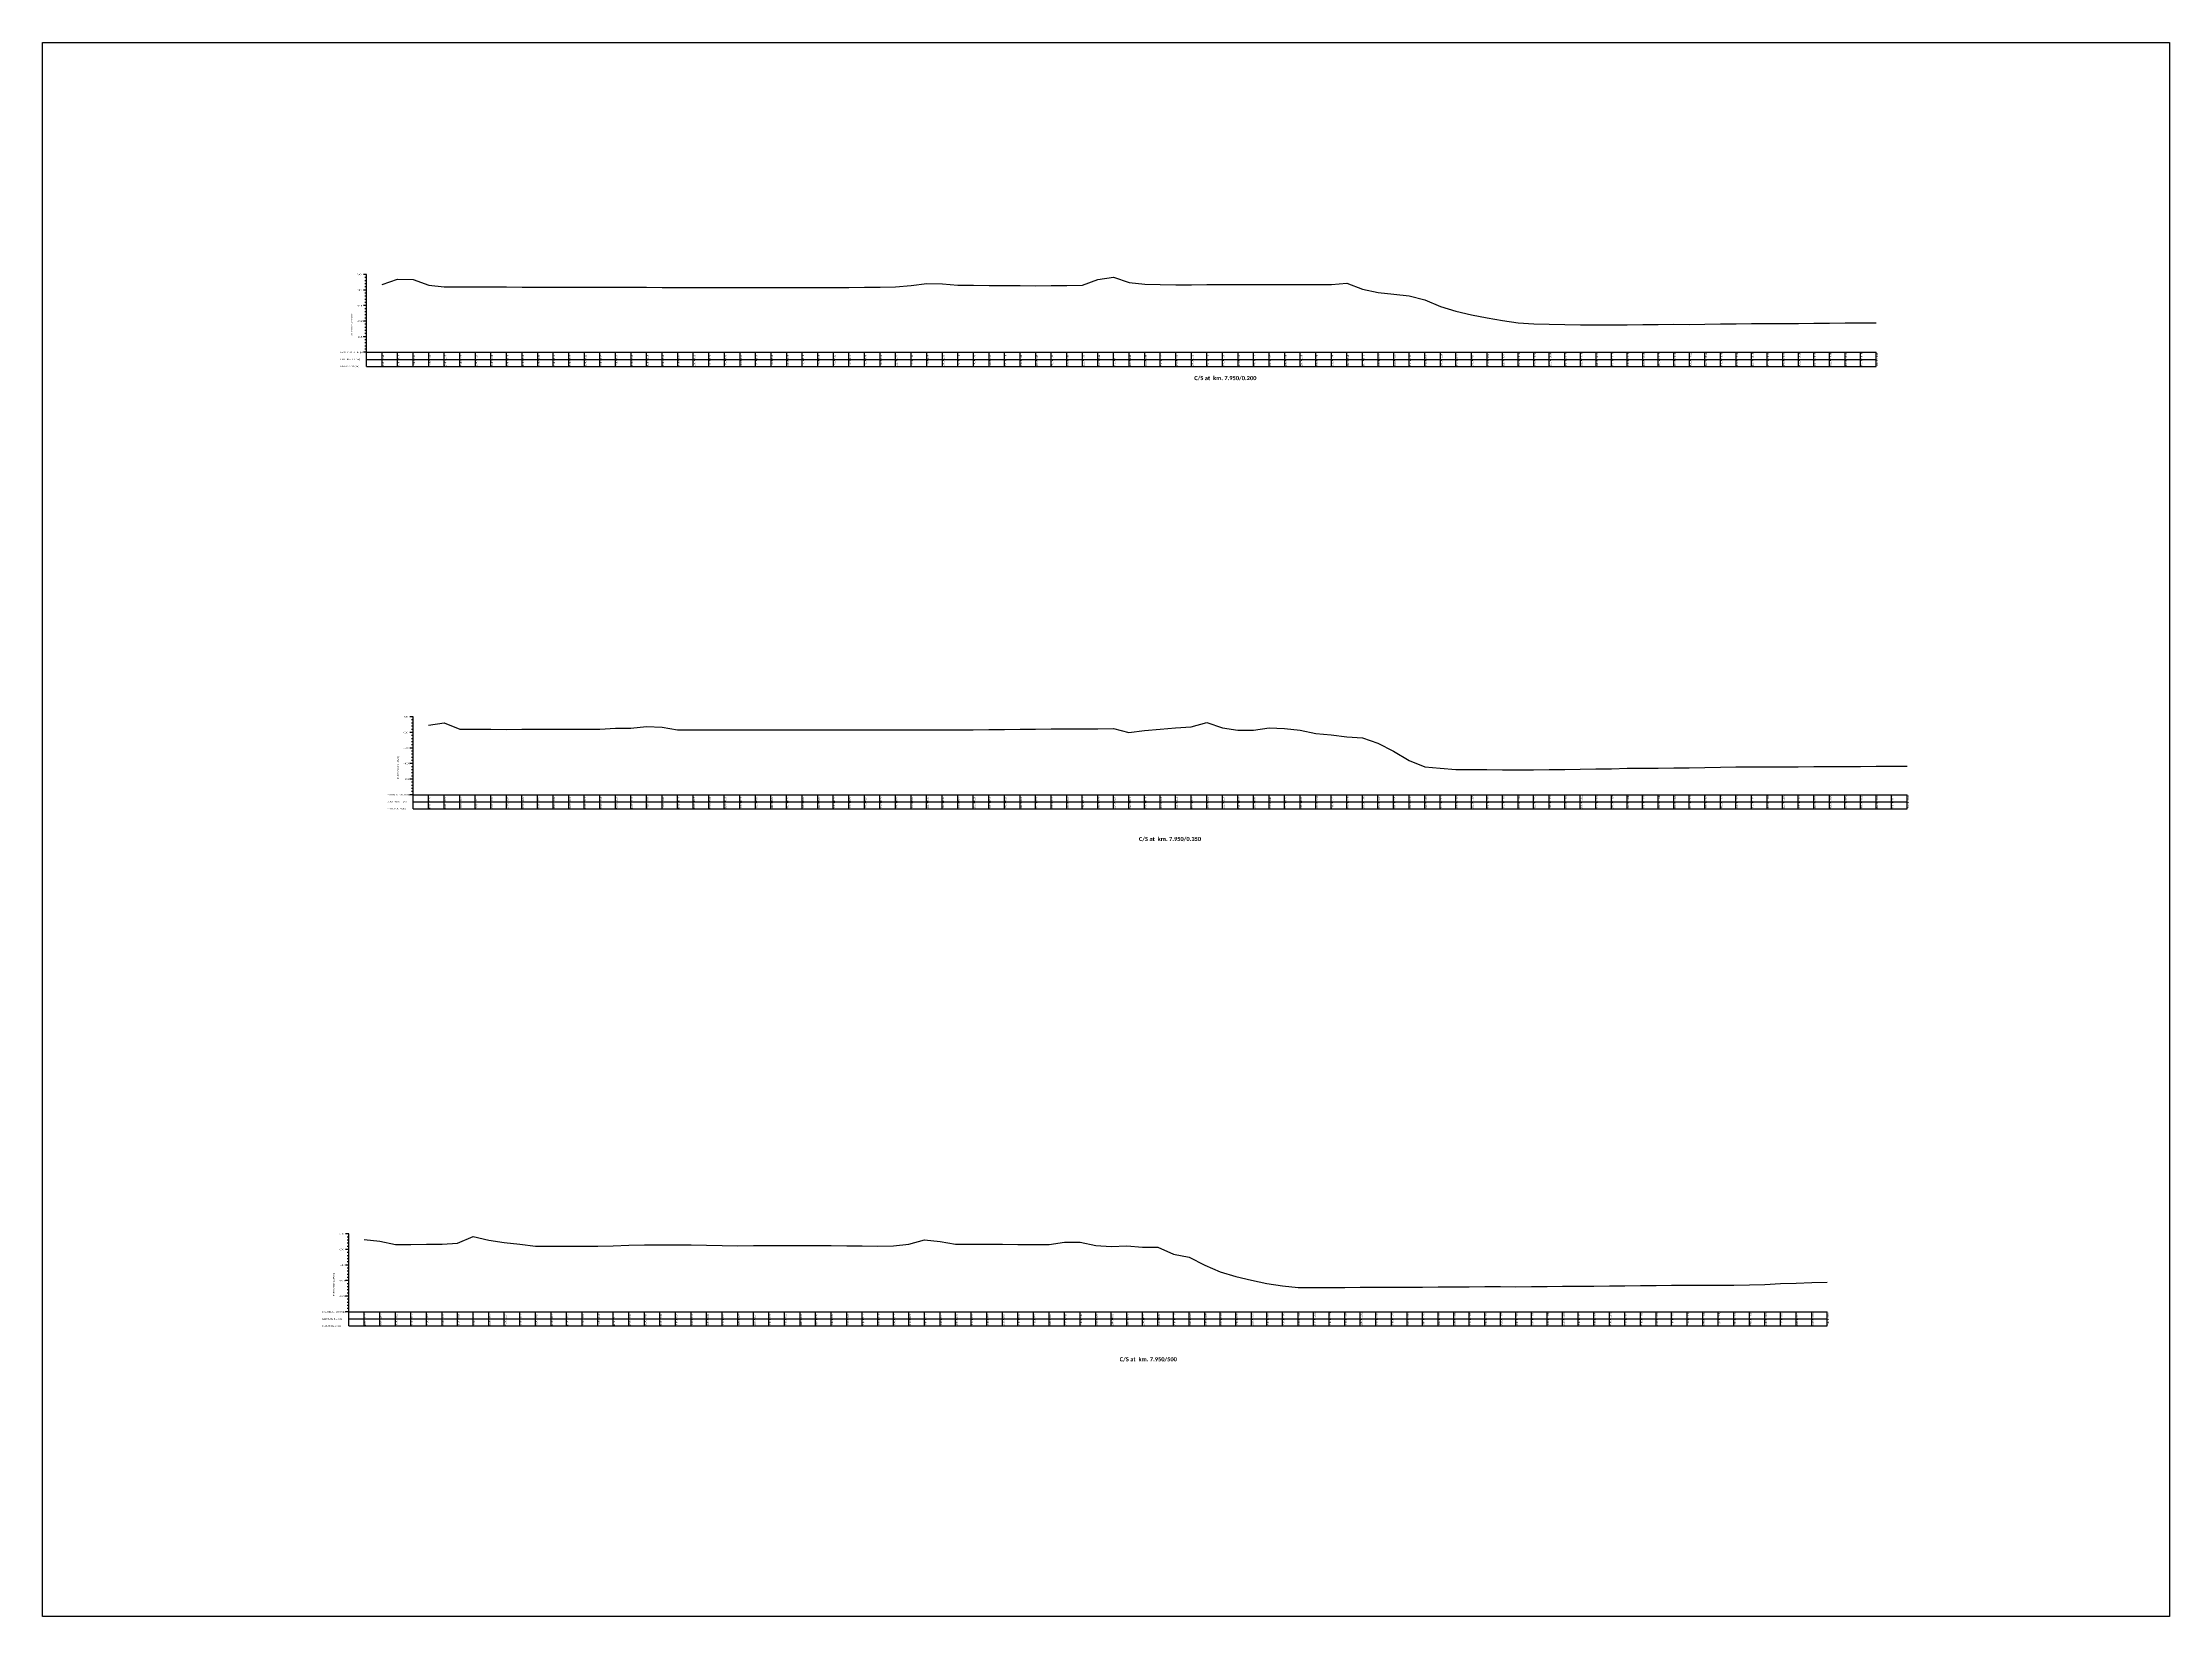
# Model space of a CAD drawing. Header units: metres. Extents: x -148477 to 168932, y -55673 to -2736.
# Drawn here: x 36608 to 37291, y -44198 to -43692 of the extents above; entities that cross this region are included whole.
import ezdxf

# ---------------------------------------------------------------- set-up
doc = ezdxf.new("R2010")
doc.units = ezdxf.units.M
doc.styles.add('liza', font='times.ttf', dxfattribs={"height": 2})
doc.styles.get("Standard").update_dxf_attribs({"font": 'times.ttf'})

msp = doc.modelspace()

# ---------------------------------------------------------------- linework, layer by layer
at = {"color": 6, "linetype": 'Continuous', "lineweight": -3, "ltscale": 0.5}
for p, q in [((36712.0696, -43766.9312), (36711.0696, -43766.9312)), ((36712.0696, -43767.9312), (36711.5696, -43767.9312)), ((36712.0696, -43768.9312), (36711.5696, -43768.9312)), ((36712.0696, -43769.9312), (36711.5696, -43769.9312)), ((36712.0696, -43770.9312), (36711.5696, -43770.9312)), ((36712.0696, -43796.4312), (36712.0696, -43766.9312)), ((36712.0696, -43771.9312), (36711.0696, -43771.9312)), ((36712.0696, -43776.9312), (36711.0696, -43776.9312)), ((36712.0696, -43772.9312), (36711.5696, -43772.9312)), ((36712.0696, -43773.9312), (36711.5696, -43773.9312)), ((36712.0696, -43774.9312), (36711.5696, -43774.9312)), ((36712.0696, -43775.9312), (36711.5696, -43775.9312)), ((36712.0696, -43777.9312), (36711.5696, -43777.9312)), ((36712.0696, -43781.9312), (36711.0696, -43781.9312)), ((36712.0696, -43778.9312), (36711.5696, -43778.9312)), ((36712.0696, -43779.9312), (36711.5696, -43779.9312)), ((36712.0696, -43780.9312), (36711.5696, -43780.9312)), ((36712.0696, -43782.9312), (36711.5696, -43782.9312)), ((36712.0696, -43783.9312), (36711.5696, -43783.9312)), ((36712.0696, -43784.9312), (36711.5696, -43784.9312)), ((36712.0696, -43786.9312), (36711.0696, -43786.9312)), ((36712.0696, -43791.9312), (36711.0696, -43791.9312)), ((36712.0696, -43785.9312), (36711.5696, -43785.9312)), ((36712.0696, -43787.9312), (36711.5696, -43787.9312)), ((36712.0696, -43788.9312), (36711.5696, -43788.9312)), ((36712.0696, -43789.9312), (36711.5696, -43789.9312)), ((36712.0696, -43790.9312), (36711.5696, -43790.9312)), ((36712.0696, -43791.9312), (37197.0696, -43791.9312)), ((36717.0696, -43796.4312), (36717.0696, -43791.9312)), ((36722.0696, -43796.4312), (36722.0696, -43791.9312)), ((36727.0696, -43796.4312), (36727.0696, -43791.9312)), ((36732.0696, -43796.4312), (36732.0696, -43791.9312)), ((36737.0696, -43796.4312), (36737.0696, -43791.9312)), ((36742.0696, -43796.4312), (36742.0696, -43791.9312)), ((36747.0696, -43796.4312), (36747.0696, -43791.9312)), ((36752.0696, -43796.4312), (36752.0696, -43791.9312)), ((36757.0696, -43796.4312), (36757.0696, -43791.9312)), ((36762.0696, -43796.4312), (36762.0696, -43791.9312)), ((36767.0696, -43796.4312), (36767.0696, -43791.9312)), ((36772.0696, -43796.4312), (36772.0696, -43791.9312)), ((36777.0696, -43796.4312), (36777.0696, -43791.9312)), ((36782.0696, -43796.4312), (36782.0696, -43791.9312)), ((36787.0696, -43796.4312), (36787.0696, -43791.9312)), ((36792.0696, -43796.4312), (36792.0696, -43791.9312)), ((36797.0696, -43796.4312), (36797.0696, -43791.9312)), ((36802.0696, -43796.4312), (36802.0696, -43791.9312)), ((36807.0696, -43796.4312), (36807.0696, -43791.9312)), ((36812.0696, -43796.4312), (36812.0696, -43791.9312)), ((36817.0696, -43796.4312), (36817.0696, -43791.9312)), ((36822.0696, -43796.4312), (36822.0696, -43791.9312)), ((36827.0696, -43796.4312), (36827.0696, -43791.9312)), ((36832.0696, -43796.4312), (36832.0696, -43791.9312)), ((36837.0696, -43796.4312), (36837.0696, -43791.9312)), ((36842.0696, -43796.4312), (36842.0696, -43791.9312)), ((36847.0696, -43796.4312), (36847.0696, -43791.9312)), ((36852.0696, -43796.4312), (36852.0696, -43791.9312)), ((36857.0696, -43796.4312), (36857.0696, -43791.9312)), ((36862.0696, -43796.4312), (36862.0696, -43791.9312)), ((36867.0696, -43796.4312), (36867.0696, -43791.9312)), ((36872.0696, -43796.4312), (36872.0696, -43791.9312)), ((36877.0696, -43796.4312), (36877.0696, -43791.9312)), ((36882.0696, -43796.4312), (36882.0696, -43791.9312)), ((36887.0696, -43796.4312), (36887.0696, -43791.9312)), ((36892.0696, -43796.4312), (36892.0696, -43791.9312)), ((36897.0696, -43796.4312), (36897.0696, -43791.9312)), ((36902.0696, -43796.4312), (36902.0696, -43791.9312)), ((36907.0696, -43796.4312), (36907.0696, -43791.9312)), ((36912.0696, -43796.4312), (36912.0696, -43791.9312)), ((36917.0696, -43796.4312), (36917.0696, -43791.9312)), ((36922.0696, -43796.4312), (36922.0696, -43791.9312)), ((36927.0696, -43796.4312), (36927.0696, -43791.9312)), ((36932.0696, -43796.4312), (36932.0696, -43791.9312)), ((36937.0696, -43796.4312), (36937.0696, -43791.9312)), ((36942.0696, -43796.4312), (36942.0696, -43791.9312)), ((36947.0696, -43796.4312), (36947.0696, -43791.9312)), ((36952.0696, -43796.4312), (36952.0696, -43791.9312)), ((36957.0696, -43796.4312), (36957.0696, -43791.9312)), ((36962.0696, -43796.4312), (36962.0696, -43791.9312)), ((36967.0696, -43796.4312), (36967.0696, -43791.9312)), ((36972.0696, -43796.4312), (36972.0696, -43791.9312)), ((36977.0696, -43796.4312), (36977.0696, -43791.9312)), ((36982.0696, -43796.4312), (36982.0696, -43791.9312)), ((36987.0696, -43796.4312), (36987.0696, -43791.9312)), ((36992.0696, -43796.4312), (36992.0696, -43791.9312)), ((36997.0696, -43796.4312), (36997.0696, -43791.9312)), ((37002.0696, -43796.4312), (37002.0696, -43791.9312)), ((37007.0696, -43796.4312), (37007.0696, -43791.9312)), ((37012.0696, -43796.4312), (37012.0696, -43791.9312)), ((37017.0696, -43796.4312), (37017.0696, -43791.9312)), ((37022.0696, -43796.4312), (37022.0696, -43791.9312)), ((37027.0696, -43796.4312), (37027.0696, -43791.9312)), ((37032.0696, -43796.4312), (37032.0696, -43791.9312)), ((37037.0696, -43796.4312), (37037.0696, -43791.9312)), ((37042.0696, -43796.4312), (37042.0696, -43791.9312)), ((37047.0696, -43796.4312), (37047.0696, -43791.9312)), ((37052.0696, -43796.4312), (37052.0696, -43791.9312)), ((37057.0696, -43796.4312), (37057.0696, -43791.9312)), ((37062.0696, -43796.4312), (37062.0696, -43791.9312)), ((37067.0696, -43796.4312), (37067.0696, -43791.9312)), ((37072.0696, -43796.4312), (37072.0696, -43791.9312)), ((37077.0696, -43796.4312), (37077.0696, -43791.9312)), ((37082.0696, -43796.4312), (37082.0696, -43791.9312)), ((37087.0696, -43796.4312), (37087.0696, -43791.9312)), ((37092.0696, -43796.4312), (37092.0696, -43791.9312)), ((37097.0696, -43796.4312), (37097.0696, -43791.9312)), ((37102.0696, -43796.4312), (37102.0696, -43791.9312)), ((37107.0696, -43796.4312), (37107.0696, -43791.9312)), ((37112.0696, -43796.4312), (37112.0696, -43791.9312)), ((37117.0696, -43796.4312), (37117.0696, -43791.9312)), ((37122.0696, -43796.4312), (37122.0696, -43791.9312)), ((37127.0696, -43796.4312), (37127.0696, -43791.9312)), ((37132.0696, -43796.4312), (37132.0696, -43791.9312)), ((37137.0696, -43796.4312), (37137.0696, -43791.9312)), ((37142.0696, -43796.4312), (37142.0696, -43791.9312)), ((37147.0696, -43796.4312), (37147.0696, -43791.9312)), ((37152.0696, -43796.4312), (37152.0696, -43791.9312)), ((37157.0696, -43796.4312), (37157.0696, -43791.9312)), ((37162.0696, -43796.4312), (37162.0696, -43791.9312)), ((37167.0696, -43796.4312), (37167.0696, -43791.9312)), ((37172.0696, -43796.4312), (37172.0696, -43791.9312)), ((37177.0696, -43796.4312), (37177.0696, -43791.9312)), ((37182.0696, -43796.4312), (37182.0696, -43791.9312)), ((37187.0696, -43796.4312), (37187.0696, -43791.9312)), ((37192.0696, -43796.4312), (37192.0696, -43791.9312)), ((37197.0696, -43796.4312), (37197.0696, -43791.9312)), ((36712.0696, -43794.1812), (37197.0696, -43794.1812)), ((36712.0696, -43796.4312), (37197.0696, -43796.4312)), ((36727.0245, -43909.052), (36726.0245, -43909.052)), ((36727.0245, -43914.052), (36726.0245, -43914.052)), ((36727.0245, -43910.052), (36726.5245, -43910.052)), ((36727.0245, -43911.052), (36726.5245, -43911.052)), ((36727.0245, -43912.052), (36726.5245, -43912.052)), ((36727.0245, -43913.052), (36726.5245, -43913.052)), ((36727.0245, -43915.052), (36726.5245, -43915.052)), ((36727.0245, -43938.552), (36727.0245, -43909.052)), ((36727.0245, -43919.052), (36726.0245, -43919.052)), ((36727.0245, -43916.052), (36726.5245, -43916.052)), ((36727.0245, -43917.052), (36726.5245, -43917.052)), ((36727.0245, -43918.052), (36726.5245, -43918.052)), ((36727.0245, -43920.052), (36726.5245, -43920.052)), ((36727.0245, -43921.052), (36726.5245, -43921.052)), ((36727.0245, -43924.052), (36726.0245, -43924.052)), ((36727.0245, -43922.052), (36726.5245, -43922.052)), ((36727.0245, -43923.052), (36726.5245, -43923.052)), ((36727.0245, -43925.052), (36726.5245, -43925.052)), ((36727.0245, -43926.052), (36726.5245, -43926.052)), ((36727.0245, -43927.052), (36726.5245, -43927.052)), ((36727.0245, -43928.052), (36726.5245, -43928.052)), ((36727.0245, -43929.052), (36726.0245, -43929.052)), ((36727.0245, -43934.052), (36726.0245, -43934.052)), ((36727.0245, -43930.052), (36726.5245, -43930.052)), ((36727.0245, -43931.052), (36726.5245, -43931.052)), ((36727.0245, -43932.052), (36726.5245, -43932.052)), ((36727.0245, -43933.052), (36726.5245, -43933.052)), ((36727.0245, -43934.052), (37207.0245, -43934.052)), ((36732.0245, -43938.552), (36732.0245, -43934.052)), ((36737.0245, -43938.552), (36737.0245, -43934.052)), ((36742.0245, -43938.552), (36742.0245, -43934.052)), ((36747.0245, -43938.552), (36747.0245, -43934.052)), ((36752.0245, -43938.552), (36752.0245, -43934.052)), ((36757.0245, -43938.552), (36757.0245, -43934.052)), ((36762.0245, -43938.552), (36762.0245, -43934.052)), ((36767.0245, -43938.552), (36767.0245, -43934.052)), ((36772.0245, -43938.552), (36772.0245, -43934.052)), ((36777.0245, -43938.552), (36777.0245, -43934.052)), ((36782.0245, -43938.552), (36782.0245, -43934.052)), ((36787.0245, -43938.552), (36787.0245, -43934.052)), ((36792.0245, -43938.552), (36792.0245, -43934.052)), ((36797.0245, -43938.552), (36797.0245, -43934.052)), ((36802.0245, -43938.552), (36802.0245, -43934.052)), ((36807.0245, -43938.552), (36807.0245, -43934.052)), ((36812.0245, -43938.552), (36812.0245, -43934.052)), ((36817.0245, -43938.552), (36817.0245, -43934.052)), ((36822.0245, -43938.552), (36822.0245, -43934.052)), ((36827.0245, -43938.552), (36827.0245, -43934.052)), ((36832.0245, -43938.552), (36832.0245, -43934.052)), ((36837.0245, -43938.552), (36837.0245, -43934.052)), ((36842.0245, -43938.552), (36842.0245, -43934.052)), ((36847.0245, -43938.552), (36847.0245, -43934.052)), ((36852.0245, -43938.552), (36852.0245, -43934.052)), ((36857.0245, -43938.552), (36857.0245, -43934.052)), ((36862.0245, -43938.552), (36862.0245, -43934.052)), ((36867.0245, -43938.552), (36867.0245, -43934.052)), ((36872.0245, -43938.552), (36872.0245, -43934.052)), ((36877.0245, -43938.552), (36877.0245, -43934.052)), ((36882.0245, -43938.552), (36882.0245, -43934.052)), ((36887.0245, -43938.552), (36887.0245, -43934.052)), ((36892.0245, -43938.552), (36892.0245, -43934.052)), ((36897.0245, -43938.552), (36897.0245, -43934.052)), ((36902.0245, -43938.552), (36902.0245, -43934.052)), ((36907.0245, -43938.552), (36907.0245, -43934.052)), ((36912.0245, -43938.552), (36912.0245, -43934.052)), ((36917.0245, -43938.552), (36917.0245, -43934.052)), ((36922.0245, -43938.552), (36922.0245, -43934.052)), ((36927.0245, -43938.552), (36927.0245, -43934.052)), ((36932.0245, -43938.552), (36932.0245, -43934.052)), ((36937.0245, -43938.552), (36937.0245, -43934.052)), ((36942.0245, -43938.552), (36942.0245, -43934.052)), ((36947.0245, -43938.552), (36947.0245, -43934.052)), ((36952.0245, -43938.552), (36952.0245, -43934.052)), ((36957.0245, -43938.552), (36957.0245, -43934.052)), ((36962.0245, -43938.552), (36962.0245, -43934.052)), ((36967.0245, -43938.552), (36967.0245, -43934.052)), ((36972.0245, -43938.552), (36972.0245, -43934.052)), ((36977.0245, -43938.552), (36977.0245, -43934.052)), ((36982.0245, -43938.552), (36982.0245, -43934.052)), ((36987.0245, -43938.552), (36987.0245, -43934.052)), ((36992.0245, -43938.552), (36992.0245, -43934.052)), ((36997.0245, -43938.552), (36997.0245, -43934.052)), ((37002.0245, -43938.552), (37002.0245, -43934.052)), ((37007.0245, -43938.552), (37007.0245, -43934.052)), ((37012.0245, -43938.552), (37012.0245, -43934.052)), ((37017.0245, -43938.552), (37017.0245, -43934.052)), ((37022.0245, -43938.552), (37022.0245, -43934.052)), ((37027.0245, -43938.552), (37027.0245, -43934.052)), ((37032.0245, -43938.552), (37032.0245, -43934.052)), ((37037.0245, -43938.552), (37037.0245, -43934.052)), ((37042.0245, -43938.552), (37042.0245, -43934.052)), ((37047.0245, -43938.552), (37047.0245, -43934.052)), ((37052.0245, -43938.552), (37052.0245, -43934.052)), ((37057.0245, -43938.552), (37057.0245, -43934.052)), ((37062.0245, -43938.552), (37062.0245, -43934.052)), ((37067.0245, -43938.552), (37067.0245, -43934.052)), ((37072.0245, -43938.552), (37072.0245, -43934.052)), ((37077.0245, -43938.552), (37077.0245, -43934.052)), ((37082.0245, -43938.552), (37082.0245, -43934.052)), ((37087.0245, -43938.552), (37087.0245, -43934.052)), ((37092.0245, -43938.552), (37092.0245, -43934.052)), ((37097.0245, -43938.552), (37097.0245, -43934.052)), ((37102.0245, -43938.552), (37102.0245, -43934.052)), ((37107.0245, -43938.552), (37107.0245, -43934.052)), ((37112.0245, -43938.552), (37112.0245, -43934.052)), ((37117.0245, -43938.552), (37117.0245, -43934.052)), ((37122.0245, -43938.552), (37122.0245, -43934.052)), ((37127.0245, -43938.552), (37127.0245, -43934.052)), ((37132.0245, -43938.552), (37132.0245, -43934.052)), ((37137.0245, -43938.552), (37137.0245, -43934.052)), ((37142.0245, -43938.552), (37142.0245, -43934.052)), ((37147.0245, -43938.552), (37147.0245, -43934.052)), ((37152.0245, -43938.552), (37152.0245, -43934.052)), ((37157.0245, -43938.552), (37157.0245, -43934.052)), ((37162.0245, -43938.552), (37162.0245, -43934.052)), ((37167.0245, -43938.552), (37167.0245, -43934.052)), ((37172.0245, -43938.552), (37172.0245, -43934.052)), ((37177.0245, -43938.552), (37177.0245, -43934.052)), ((37182.0245, -43938.552), (37182.0245, -43934.052)), ((37187.0245, -43938.552), (37187.0245, -43934.052)), ((37192.0245, -43938.552), (37192.0245, -43934.052)), ((37197.0245, -43938.552), (37197.0245, -43934.052)), ((37202.0245, -43938.552), (37202.0245, -43934.052)), ((37207.0245, -43938.552), (37207.0245, -43934.052)), ((36727.0245, -43936.302), (37207.0245, -43936.302)), ((36727.0245, -43938.552), (37207.0245, -43938.552)), ((36706.3504, -44075.17), (36705.3504, -44075.17)), ((36706.3504, -44076.17), (36705.8504, -44076.17)), ((36706.3504, -44077.17), (36705.8504, -44077.17)), ((36706.3504, -44078.17), (36705.8504, -44078.17)), ((36706.3504, -44104.67), (36706.3504, -44075.17)), ((36706.3504, -44080.17), (36705.3504, -44080.17)), ((36706.3504, -44085.17), (36705.3504, -44085.17)), ((36706.3504, -44079.17), (36705.8504, -44079.17)), ((36706.3504, -44081.17), (36705.8504, -44081.17)), ((36706.3504, -44082.17), (36705.8504, -44082.17)), ((36706.3504, -44083.17), (36705.8504, -44083.17)), ((36706.3504, -44084.17), (36705.8504, -44084.17)), ((36706.3504, -44090.17), (36705.3504, -44090.17)), ((36706.3504, -44086.17), (36705.8504, -44086.17)), ((36706.3504, -44087.17), (36705.8504, -44087.17)), ((36706.3504, -44088.17), (36705.8504, -44088.17)), ((36706.3504, -44089.17), (36705.8504, -44089.17)), ((36706.3504, -44091.17), (36705.8504, -44091.17)), ((36706.3504, -44092.17), (36705.8504, -44092.17)), ((36706.3504, -44095.17), (36705.3504, -44095.17)), ((36706.3504, -44093.17), (36705.8504, -44093.17)), ((36706.3504, -44094.17), (36705.8504, -44094.17)), ((36706.3504, -44096.17), (36705.8504, -44096.17)), ((36706.3504, -44097.17), (36705.8504, -44097.17)), ((36706.3504, -44098.17), (36705.8504, -44098.17)), ((36706.3504, -44099.17), (36705.8504, -44099.17)), ((36706.3504, -44100.17), (36705.3504, -44100.17)), ((36706.3504, -44100.17), (37181.3504, -44100.17)), ((36706.3504, -44102.42), (37181.3504, -44102.42)), ((36706.3504, -44104.67), (37181.3504, -44104.67)), ((36711.3504, -44104.67), (36711.3504, -44100.17)), ((36716.3504, -44104.67), (36716.3504, -44100.17)), ((36721.3504, -44104.67), (36721.3504, -44100.17)), ((36726.3504, -44104.67), (36726.3504, -44100.17)), ((36731.3504, -44104.67), (36731.3504, -44100.17)), ((36736.3504, -44104.67), (36736.3504, -44100.17)), ((36741.3504, -44104.67), (36741.3504, -44100.17)), ((36746.3504, -44104.67), (36746.3504, -44100.17)), ((36751.3504, -44104.67), (36751.3504, -44100.17)), ((36756.3504, -44104.67), (36756.3504, -44100.17)), ((36761.3504, -44104.67), (36761.3504, -44100.17)), ((36766.3504, -44104.67), (36766.3504, -44100.17)), ((36771.3504, -44104.67), (36771.3504, -44100.17)), ((36776.3504, -44104.67), (36776.3504, -44100.17)), ((36781.3504, -44104.67), (36781.3504, -44100.17)), ((36786.3504, -44104.67), (36786.3504, -44100.17)), ((36791.3504, -44104.67), (36791.3504, -44100.17)), ((36796.3504, -44104.67), (36796.3504, -44100.17)), ((36801.3504, -44104.67), (36801.3504, -44100.17)), ((36806.3504, -44104.67), (36806.3504, -44100.17)), ((36811.3504, -44104.67), (36811.3504, -44100.17)), ((36816.3504, -44104.67), (36816.3504, -44100.17)), ((36821.3504, -44104.67), (36821.3504, -44100.17)), ((36826.3504, -44104.67), (36826.3504, -44100.17)), ((36831.3504, -44104.67), (36831.3504, -44100.17)), ((36836.3504, -44104.67), (36836.3504, -44100.17)), ((36841.3504, -44104.67), (36841.3504, -44100.17)), ((36846.3504, -44104.67), (36846.3504, -44100.17)), ((36851.3504, -44104.67), (36851.3504, -44100.17)), ((36856.3504, -44104.67), (36856.3504, -44100.17)), ((36861.3504, -44104.67), (36861.3504, -44100.17)), ((36866.3504, -44104.67), (36866.3504, -44100.17)), ((36871.3504, -44104.67), (36871.3504, -44100.17)), ((36876.3504, -44104.67), (36876.3504, -44100.17)), ((36881.3504, -44104.67), (36881.3504, -44100.17)), ((36886.3504, -44104.67), (36886.3504, -44100.17)), ((36891.3504, -44104.67), (36891.3504, -44100.17)), ((36896.3504, -44104.67), (36896.3504, -44100.17)), ((36901.3504, -44104.67), (36901.3504, -44100.17)), ((36906.3504, -44104.67), (36906.3504, -44100.17)), ((36911.3504, -44104.67), (36911.3504, -44100.17)), ((36916.3504, -44104.67), (36916.3504, -44100.17)), ((36921.3504, -44104.67), (36921.3504, -44100.17)), ((36926.3504, -44104.67), (36926.3504, -44100.17)), ((36931.3504, -44104.67), (36931.3504, -44100.17)), ((36936.3504, -44104.67), (36936.3504, -44100.17)), ((36941.3504, -44104.67), (36941.3504, -44100.17)), ((36946.3504, -44104.67), (36946.3504, -44100.17)), ((36951.3504, -44104.67), (36951.3504, -44100.17)), ((36956.3504, -44104.67), (36956.3504, -44100.17)), ((36961.3504, -44104.67), (36961.3504, -44100.17)), ((36966.3504, -44104.67), (36966.3504, -44100.17)), ((36971.3504, -44104.67), (36971.3504, -44100.17)), ((36976.3504, -44104.67), (36976.3504, -44100.17)), ((36981.3504, -44104.67), (36981.3504, -44100.17)), ((36986.3504, -44104.67), (36986.3504, -44100.17)), ((36991.3504, -44104.67), (36991.3504, -44100.17)), ((36996.3504, -44104.67), (36996.3504, -44100.17)), ((37001.3504, -44104.67), (37001.3504, -44100.17)), ((37006.3504, -44104.67), (37006.3504, -44100.17)), ((37011.3504, -44104.67), (37011.3504, -44100.17)), ((37016.3504, -44104.67), (37016.3504, -44100.17)), ((37021.3504, -44104.67), (37021.3504, -44100.17)), ((37026.3504, -44104.67), (37026.3504, -44100.17)), ((37031.3504, -44104.67), (37031.3504, -44100.17)), ((37036.3504, -44104.67), (37036.3504, -44100.17)), ((37041.3504, -44104.67), (37041.3504, -44100.17)), ((37046.3504, -44104.67), (37046.3504, -44100.17)), ((37051.3504, -44104.67), (37051.3504, -44100.17)), ((37056.3504, -44104.67), (37056.3504, -44100.17)), ((37061.3504, -44104.67), (37061.3504, -44100.17)), ((37066.3504, -44104.67), (37066.3504, -44100.17)), ((37071.3504, -44104.67), (37071.3504, -44100.17)), ((37076.3504, -44104.67), (37076.3504, -44100.17)), ((37081.3504, -44104.67), (37081.3504, -44100.17)), ((37086.3504, -44104.67), (37086.3504, -44100.17)), ((37091.3504, -44104.67), (37091.3504, -44100.17)), ((37096.3504, -44104.67), (37096.3504, -44100.17)), ((37101.3504, -44104.67), (37101.3504, -44100.17)), ((37106.3504, -44104.67), (37106.3504, -44100.17)), ((37111.3504, -44104.67), (37111.3504, -44100.17)), ((37116.3504, -44104.67), (37116.3504, -44100.17)), ((37121.3504, -44104.67), (37121.3504, -44100.17)), ((37126.3504, -44104.67), (37126.3504, -44100.17)), ((37131.3504, -44104.67), (37131.3504, -44100.17)), ((37136.3504, -44104.67), (37136.3504, -44100.17)), ((37141.3504, -44104.67), (37141.3504, -44100.17)), ((37146.3504, -44104.67), (37146.3504, -44100.17)), ((37151.3504, -44104.67), (37151.3504, -44100.17)), ((37156.3504, -44104.67), (37156.3504, -44100.17)), ((37161.3504, -44104.67), (37161.3504, -44100.17)), ((37166.3504, -44104.67), (37166.3504, -44100.17)), ((37171.3504, -44104.67), (37171.3504, -44100.17)), ((37176.3504, -44104.67), (37176.3504, -44100.17)), ((37181.3504, -44104.67), (37181.3504, -44100.17))]:
    msp.add_line(p, q, dxfattribs=at)
msp.add_lwpolyline([(36608.0005, -43692.4034), (37291.2923, -43692.4034), (37291.2923, -44198.0599), (36608.0005, -44198.0599)], close=True, dxfattribs=at)
for points in [[(36717.0696, -43770.1312), (36722.0696, -43768.3912), (36727.0696, -43768.5112), (36732.0696, -43770.3812), (36737.0696, -43770.9012), (36742.0696, -43770.9112), (36747.0696, -43770.9212), (36752.0696, -43770.9312), (36757.0696, -43770.9412), (36762.0696, -43770.9512), (36767.0696, -43770.9712), (36772.0696, -43770.9812), (36777.0696, -43770.9912), (36782.0696, -43771.0012), (36787.0696, -43771.0112), (36792.0696, -43771.0212), (36797.0696, -43771.0312), (36802.0696, -43771.0412), (36807.0696, -43771.0512), (36812.0696, -43771.0612), (36817.0696, -43771.0812), (36822.0696, -43771.0912), (36827.0696, -43771.1012), (36832.0696, -43771.1112), (36837.0696, -43771.1212), (36842.0696, -43771.1312), (36847.0696, -43771.1412), (36852.0696, -43771.1512), (36857.0696, -43771.1412), (36862.0696, -43771.1112), (36867.0696, -43771.0712), (36872.0696, -43771.0412), (36877.0696, -43770.9812), (36882.0696, -43770.8612), (36887.0696, -43770.4712), (36892.0696, -43769.8712), (36897.0696, -43769.8812), (36902.0696, -43770.3512), (36907.0696, -43770.4012), (36912.0696, -43770.4112), (36917.0696, -43770.4312), (36922.0696, -43770.4512), (36927.0696, -43770.5312), (36932.0696, -43770.4912), (36937.0696, -43770.5112), (36942.0696, -43770.4012), (36947.0696, -43768.4912), (36952.0696, -43767.7612), (36957.0696, -43769.4512), (36962.0696, -43770.0312), (36967.0696, -43770.1612), (36972.0696, -43770.2012), (36977.0696, -43770.2012), (36982.0696, -43770.1912), (36987.0696, -43770.1912), (36992.0696, -43770.1812), (36997.0696, -43770.1712), (37002.0696, -43770.1612), (37007.0696, -43770.1512), (37012.0696, -43770.1412), (37017.0696, -43770.1312), (37022.0696, -43770.1312), (37027.0696, -43769.7312), (37032.0696, -43771.6712), (37037.0696, -43772.6812), (37042.0696, -43773.2312), (37047.0696, -43773.8212), (37052.0696, -43775.0412), (37057.0696, -43777.1712), (37062.0696, -43778.6912), (37067.0696, -43779.9312), (37072.0696, -43780.8512), (37077.0696, -43781.7212), (37082.0696, -43782.4812), (37087.0696, -43782.7512), (37092.0696, -43782.8712), (37097.0696, -43782.9612), (37102.0696, -43783.0812), (37107.0696, -43783.0512), (37112.0696, -43783.0712), (37117.0696, -43783.1212), (37122.0696, -43783.0212), (37127.0696, -43783.0412), (37132.0696, -43782.9112), (37137.0696, -43782.9512), (37142.0696, -43782.8412), (37147.0696, -43782.7912), (37152.0696, -43782.7812), (37157.0696, -43782.7112), (37162.0696, -43782.6812), (37167.0696, -43782.6612), (37172.0696, -43782.6212), (37177.0696, -43782.5612), (37182.0696, -43782.5312), (37187.0696, -43782.4812), (37192.0696, -43782.4312), (37197.0696, -43782.4212)], [(36732.0245, -43911.702), (36737.0245, -43911.002), (36742.0245, -43912.982), (36747.0245, -43912.982), (36752.0245, -43912.992), (36757.0245, -43913.052), (36762.0245, -43912.992), (36767.0245, -43913.002), (36772.0245, -43913.002), (36777.0245, -43913.012), (36782.0245, -43913.012), (36787.0245, -43913.012), (36792.0245, -43912.722), (36797.0245, -43912.712), (36802.0245, -43912.172), (36807.0245, -43912.372), (36812.0245, -43913.212), (36817.0245, -43913.212), (36822.0245, -43913.212), (36827.0245, -43913.212), (36832.0245, -43913.212), (36837.0245, -43913.202), (36842.0245, -43913.202), (36847.0245, -43913.202), (36852.0245, -43913.202), (36857.0245, -43913.202), (36862.0245, -43913.202), (36867.0245, -43913.202), (36872.0245, -43913.202), (36877.0245, -43913.202), (36882.0245, -43913.202), (36887.0245, -43913.202), (36892.0245, -43913.192), (36897.0245, -43913.192), (36902.0245, -43913.182), (36907.0245, -43913.162), (36912.0245, -43913.122), (36917.0245, -43913.072), (36922.0245, -43913.012), (36927.0245, -43912.962), (36932.0245, -43912.932), (36937.0245, -43912.932), (36942.0245, -43912.932), (36947.0245, -43912.862), (36952.0245, -43912.822), (36957.0245, -43914.022), (36962.0245, -43913.412), (36967.0245, -43913.012), (36972.0245, -43912.542), (36977.0245, -43912.282), (36982.0245, -43910.832), (36987.0245, -43912.522), (36992.0245, -43913.332), (36997.0245, -43913.372), (37002.0245, -43912.572), (37007.0245, -43912.802), (37012.0245, -43913.272), (37017.0245, -43914.392), (37022.0245, -43914.832), (37027.0245, -43915.442), (37032.0245, -43915.732), (37037.0245, -43917.452), (37042.0245, -43920.052), (37047.0245, -43923.022), (37052.0245, -43925.102), (37057.0245, -43925.572), (37062.0245, -43925.922), (37067.0245, -43925.952), (37072.0245, -43925.992), (37077.0245, -43926.042), (37082.0245, -43926.092), (37087.0245, -43926.072), (37092.0245, -43925.972), (37097.0245, -43925.922), (37102.0245, -43925.872), (37107.0245, -43925.772), (37112.0245, -43925.692), (37117.0245, -43925.532), (37122.0245, -43925.522), (37127.0245, -43925.532), (37132.0245, -43925.372), (37137.0245, -43925.372), (37142.0245, -43925.292), (37147.0245, -43925.192), (37152.0245, -43925.142), (37157.0245, -43925.122), (37162.0245, -43925.092), (37167.0245, -43925.102), (37172.0245, -43925.072), (37177.0245, -43925.042), (37182.0245, -43925.012), (37187.0245, -43924.972), (37192.0245, -43924.952), (37197.0245, -43924.902), (37202.0245, -43924.882), (37207.0245, -43924.852)], [(36711.3504, -44077), (36716.3504, -44077.5), (36721.3504, -44078.55), (36726.3504, -44078.52), (36731.3504, -44078.48), (36736.3504, -44078.47), (36741.3504, -44078.18), (36746.3504, -44076.03), (36751.3504, -44077.12), (36756.3504, -44077.9), (36761.3504, -44078.5), (36766.3504, -44079.11), (36771.3504, -44079.14), (36776.3504, -44079.12), (36781.3504, -44079.09), (36786.3504, -44079.06), (36791.3504, -44079.03), (36796.3504, -44078.81), (36801.3504, -44078.68), (36806.3504, -44078.68), (36811.3504, -44078.67), (36816.3504, -44078.66), (36821.3504, -44078.76), (36826.3504, -44078.85), (36831.3504, -44078.94), (36836.3504, -44078.9), (36841.3504, -44078.86), (36846.3504, -44078.85), (36851.3504, -44078.87), (36856.3504, -44078.89), (36861.3504, -44078.91), (36866.3504, -44078.94), (36871.3504, -44079.02), (36876.3504, -44079.058), (36881.3504, -44079.04), (36886.3504, -44078.49), (36891.3504, -44077.02), (36896.3504, -44077.6), (36901.3504, -44078.41), (36906.3504, -44078.47), (36911.3504, -44078.48), (36916.3504, -44078.49), (36921.3504, -44078.51), (36926.3504, -44078.52), (36931.3504, -44078.51), (36936.3504, -44077.77), (36941.3504, -44077.81), (36946.3504, -44078.88), (36951.3504, -44079.25), (36956.3504, -44078.94), (36961.3504, -44079.43), (36966.3504, -44079.37), (36971.3504, -44081.69), (36976.3504, -44082.66), (36981.3504, -44085.16), (36986.3504, -44087.35), (36991.3504, -44088.82), (36996.3504, -44090.02), (37001.3504, -44091.1), (37006.3504, -44091.79), (37011.3504, -44092.37), (37016.3504, -44092.42), (37021.3504, -44092.38), (37026.3504, -44092.35), (37031.3504, -44092.29), (37036.3504, -44092.27), (37041.3504, -44092.26), (37046.3504, -44092.27), (37051.3504, -44092.24), (37056.3504, -44092.17), (37061.3504, -44092.13), (37066.3504, -44092.15), (37071.3504, -44092.09), (37076.3504, -44092.1), (37081.3504, -44092.14), (37086.3504, -44092.05), (37091.3504, -44092.05), (37096.3504, -44091.99), (37101.3504, -44091.96), (37106.3504, -44091.93), (37111.3504, -44091.89), (37116.3504, -44091.8), (37121.3504, -44091.75), (37126.3504, -44091.73), (37131.3504, -44091.67), (37136.3504, -44091.62), (37141.3504, -44091.61), (37146.3504, -44091.65), (37151.3504, -44091.59), (37156.3504, -44091.55), (37161.3504, -44091.44), (37166.3504, -44091.12), (37171.3504, -44090.94), (37176.3504, -44090.82), (37181.3504, -44090.69)]]:
    msp.add_lwpolyline(points, dxfattribs=at)

# ---------------------------------------------------------------- texts
at = {"color": 6, "linetype": 'Continuous', "lineweight": -3, "ltscale": 0.5, "char_height": 0.5, "attachment_point": 1, "style": 'liza'}
for s, insert, width in [('5.00', (36709.0696, -43766.6812), 2), ('-5.00', (36709.0696, -43776.6812), 2), ('0.00', (36709.0696, -43771.6812), 2), ('-10.00', (36709.0696, -43781.6812), 2), ('DATUM AT -20.00 (m)', (36703.5696, -43791.6812), 7.5), ('-15.00', (36709.0696, -43786.6812), 2), ('EXISTING R.L. (m)', (36703.5696, -43793.9312), 7.5), ('DISTANCE IN (m)', (36703.5696, -43796.1812), 7.5), ('0.00', (36724.0245, -43913.802), 2), ('5.00', (36724.0245, -43908.802), 2), ('-5.00', (36724.0245, -43918.802), 2), ('-10.00', (36724.0245, -43923.802), 2), ('-15.00', (36724.0245, -43928.802), 2), ('DATUM AT -20.00 (m)', (36718.5245, -43933.802), 7.5), ('EXISTING R.L. (m)', (36718.5245, -43936.052), 7.5), ('DISTANCE IN (m)', (36718.5245, -43938.302), 7.5), ('5.00', (36703.3504, -44074.92), 2), ('-5.00', (36703.3504, -44084.92), 2), ('0.00', (36703.3504, -44079.92), 2), ('-10.00', (36703.3504, -44089.92), 2), ('-15.00', (36703.3504, -44094.92), 2), ('DATUM AT -20.00 (m)', (36697.8504, -44099.92), 7.5), ('EXISTING R.L. (m)', (36697.8504, -44102.17), 7.5), ('DISTANCE IN (m)', (36697.8504, -44104.42), 7.5)]:
    msp.add_mtext(s, dxfattribs=dict(at, insert=insert, width=width))
at = {"color": 6, "linetype": 'Continuous', "lineweight": -3, "ltscale": 0.5, "char_height": 0.5, "attachment_point": 1, "rotation": 90, "style": 'liza'}
for s, insert, width in [('ELEVATION (m PWD)', (36707.0696, -43786.9312), 10), ('-10.55', (37082.1696, -43794.0812), 2.15), ('-10.94', (37092.1696, -43794.0812), 2.15), ('-11.03', (37097.1696, -43794.0812), 2.15), ('-11.15', (37102.1696, -43794.0812), 2.15), ('-11.14', (37112.1696, -43794.0812), 2.15), ('-11.19', (37117.1696, -43794.0812), 2.15), ('-11.09', (37122.1696, -43794.0812), 2.15), ('-10.98', (37132.1696, -43794.0812), 2.15), ('-10.86', (37147.1696, -43794.0812), 2.15), ('-10.85', (37152.1696, -43794.0812), 2.15), ('-10.78', (37157.1696, -43794.0812), 2.15), ('-10.75', (37162.1696, -43794.0812), 2.15), ('-10.73', (37167.1696, -43794.0812), 2.15), ('-10.69', (37172.1696, -43794.0812), 2.15), ('-10.63', (37177.1696, -43794.0812), 2.15), ('-10.60', (37182.1696, -43794.0812), 2.15), ('-10.55', (37187.1696, -43794.0812), 2.15), ('-10.50', (37192.1696, -43794.0812), 2.15), ('-10.49', (37197.1696, -43794.0812), 2.15), ('1.80', (36717.1696, -43794.0812), 2.15), ('0.00', (36717.1696, -43796.3312), 2.15), ('5.00', (36722.1696, -43796.3312), 2.15), ('3.54', (36722.1696, -43794.0812), 2.15), ('10.00', (36727.1696, -43796.3312), 2.15), ('3.42', (36727.1696, -43794.0812), 2.15), ('15.00', (36732.1696, -43796.3312), 2.15), ('1.55', (36732.1696, -43794.0812), 2.15), ('1.03', (36737.1696, -43794.0812), 2.15), ('20.00', (36737.1696, -43796.3312), 2.15), ('1.02', (36742.1696, -43794.0812), 2.15), ('25.00', (36742.1696, -43796.3312), 2.15), ('1.01', (36747.1696, -43794.0812), 2.15), ('30.00', (36747.1696, -43796.3312), 2.15), ('1.00', (36752.1696, -43794.0812), 2.15), ('35.00', (36752.1696, -43796.3312), 2.15), ('0.99', (36757.1696, -43794.0812), 2.15), ('40.00', (36757.1696, -43796.3312), 2.15), ('0.98', (36762.1696, -43794.0812), 2.15), ('45.00', (36762.1696, -43796.3312), 2.15), ('0.96', (36767.1696, -43794.0812), 2.15), ('50.00', (36767.1696, -43796.3312), 2.15), ('0.95', (36772.1696, -43794.0812), 2.15), ('55.00', (36772.1696, -43796.3312), 2.15), ('0.94', (36777.1696, -43794.0812), 2.15), ('60.00', (36777.1696, -43796.3312), 2.15), ('0.93', (36782.1696, -43794.0812), 2.15), ('65.00', (36782.1696, -43796.3312), 2.15), ('0.92', (36787.1696, -43794.0812), 2.15), ('70.00', (36787.1696, -43796.3312), 2.15), ('0.91', (36792.1696, -43794.0812), 2.15), ('75.00', (36792.1696, -43796.3312), 2.15), ('0.90', (36797.1696, -43794.0812), 2.15), ('80.00', (36797.1696, -43796.3312), 2.15), ('0.89', (36802.1696, -43794.0812), 2.15), ('85.00', (36802.1696, -43796.3312), 2.15), ('0.88', (36807.1696, -43794.0812), 2.15), ('90.00', (36807.1696, -43796.3312), 2.15), ('0.87', (36812.1696, -43794.0812), 2.15), ('95.00', (36812.1696, -43796.3312), 2.15), ('0.85', (36817.1696, -43794.0812), 2.15), ('100.00', (36817.1696, -43796.3312), 2.15), ('0.84', (36822.1696, -43794.0812), 2.15), ('105.00', (36822.1696, -43796.3312), 2.15), ('0.83', (36827.1696, -43794.0812), 2.15), ('110.00', (36827.1696, -43796.3312), 2.15), ('0.82', (36832.1696, -43794.0812), 2.15), ('115.00', (36832.1696, -43796.3312), 2.15), ('0.81', (36837.1696, -43794.0812), 2.15), ('120.00', (36837.1696, -43796.3312), 2.15), ('0.80', (36842.1696, -43794.0812), 2.15), ('125.00', (36842.1696, -43796.3312), 2.15), ('0.79', (36847.1696, -43794.0812), 2.15), ('130.00', (36847.1696, -43796.3312), 2.15), ('0.78', (36852.1696, -43794.0812), 2.15), ('135.00', (36852.1696, -43796.3312), 2.15), ('0.79', (36857.1696, -43794.0812), 2.15), ('140.00', (36857.1696, -43796.3312), 2.15), ('0.82', (36862.1696, -43794.0812), 2.15), ('145.00', (36862.1696, -43796.3312), 2.15), ('0.86', (36867.1696, -43794.0812), 2.15), ('150.00', (36867.1696, -43796.3312), 2.15), ('0.89', (36872.1696, -43794.0812), 2.15), ('155.00', (36872.1696, -43796.3312), 2.15), ('0.95', (36877.1696, -43794.0812), 2.15), ('160.00', (36877.1696, -43796.3312), 2.15), ('1.07', (36882.1696, -43794.0812), 2.15), ('165.00', (36882.1696, -43796.3312), 2.15), ('170.00', (36887.1696, -43796.3312), 2.15), ('1.46', (36887.1696, -43794.0812), 2.15), ('2.06', (36892.1696, -43794.0812), 2.15), ('175.00', (36892.1696, -43796.3312), 2.15), ('2.05', (36897.1696, -43794.0812), 2.15), ('180.00', (36897.1696, -43796.3312), 2.15), ('1.58', (36902.1696, -43794.0812), 2.15), ('185.00', (36902.1696, -43796.3312), 2.15), ('190.00', (36907.1696, -43796.3312), 2.15), ('1.53', (36907.1696, -43794.0812), 2.15), ('195.00', (36912.1696, -43796.3312), 2.15), ('1.52', (36912.1696, -43794.0812), 2.15), ('1.50', (36917.1696, -43794.0812), 2.15), ('200.00', (36917.1696, -43796.3312), 2.15), ('1.48', (36922.1696, -43794.0812), 2.15), ('205.00', (36922.1696, -43796.3312), 2.15), ('1.40', (36927.1696, -43794.0812), 2.15), ('210.00', (36927.1696, -43796.3312), 2.15), ('215.00', (36932.1696, -43796.3312), 2.15), ('1.44', (36932.1696, -43794.0812), 2.15), ('220.00', (36937.1696, -43796.3312), 2.15), ('1.42', (36937.1696, -43794.0812), 2.15), ('225.00', (36942.1696, -43796.3312), 2.15), ('1.53', (36942.1696, -43794.0812), 2.15), ('230.00', (36947.1696, -43796.3312), 2.15), ('3.44', (36947.1696, -43794.0812), 2.15), ('235.00', (36952.1696, -43796.3312), 2.15), ('4.17', (36952.1696, -43794.0812), 2.15), ('2.48', (36957.1696, -43794.0812), 2.15), ('240.00', (36957.1696, -43796.3312), 2.15), ('1.90', (36962.1696, -43794.0812), 2.15), ('245.00', (36962.1696, -43796.3312), 2.15), ('250.00', (36967.1696, -43796.3312), 2.15), ('1.77', (36967.1696, -43794.0812), 2.15), ('255.00', (36972.1696, -43796.3312), 2.15), ('1.73', (36972.1696, -43794.0812), 2.15), ('260.00', (36977.1696, -43796.3312), 2.15), ('1.73', (36977.1696, -43794.0812), 2.15), ('265.00', (36982.1696, -43796.3312), 2.15), ('1.74', (36982.1696, -43794.0812), 2.15), ('270.00', (36987.1696, -43796.3312), 2.15), ('1.74', (36987.1696, -43794.0812), 2.15), ('275.00', (36992.1696, -43796.3312), 2.15), ('1.75', (36992.1696, -43794.0812), 2.15), ('280.00', (36997.1696, -43796.3312), 2.15), ('1.76', (36997.1696, -43794.0812), 2.15), ('285.00', (37002.1696, -43796.3312), 2.15), ('1.77', (37002.1696, -43794.0812), 2.15), ('1.78', (37007.1696, -43794.0812), 2.15), ('290.00', (37007.1696, -43796.3312), 2.15), ('295.00', (37012.1696, -43796.3312), 2.15), ('1.79', (37012.1696, -43794.0812), 2.15), ('1.80', (37017.1696, -43794.0812), 2.15), ('300.00', (37017.1696, -43796.3312), 2.15), ('1.80', (37022.1696, -43794.0812), 2.15), ('305.00', (37022.1696, -43796.3312), 2.15), ('2.20', (37027.1696, -43794.0812), 2.15), ('310.00', (37027.1696, -43796.3312), 2.15), ('0.26', (37032.1696, -43794.0812), 2.15), ('315.00', (37032.1696, -43796.3312), 2.15), ('-0.75', (37037.1696, -43794.0812), 2.15), ('320.00', (37037.1696, -43796.3312), 2.15), ('-1.30', (37042.1696, -43794.0812), 2.15), ('325.00', (37042.1696, -43796.3312), 2.15), ('-1.89', (37047.1696, -43794.0812), 2.15), ('330.00', (37047.1696, -43796.3312), 2.15), ('335.00', (37052.1696, -43796.3312), 2.15), ('-3.11', (37052.1696, -43794.0812), 2.15), ('340.00', (37057.1696, -43796.3312), 2.15), ('-5.24', (37057.1696, -43794.0812), 2.15), ('345.00', (37062.1696, -43796.3312), 2.15), ('-6.76', (37062.1696, -43794.0812), 2.15), ('-8.00', (37067.1696, -43794.0812), 2.15), ('350.00', (37067.1696, -43796.3312), 2.15), ('-8.92', (37072.1696, -43794.0812), 2.15), ('355.00', (37072.1696, -43796.3312), 2.15), ('360.00', (37077.1696, -43796.3312), 2.15), ('-9.79', (37077.1696, -43794.0812), 2.15), ('365.00', (37082.1696, -43796.3312), 2.15), ('-10.82', (37087.1696, -43794.0812), 2.15), ('370.00', (37087.1696, -43796.3312), 2.15), ('375.00', (37092.1696, -43796.3312), 2.15), ('380.00', (37097.1696, -43796.3312), 2.15), ('385.00', (37102.1696, -43796.3312), 2.15), ('390.00', (37107.1696, -43796.3312), 2.15), ('-11.12', (37107.1696, -43794.0812), 2.15), ('395.00', (37112.1696, -43796.3312), 2.15), ('400.00', (37117.1696, -43796.3312), 2.15), ('405.00', (37122.1696, -43796.3312), 2.15), ('410.00', (37127.1696, -43796.3312), 2.15), ('-11.11', (37127.1696, -43794.0812), 2.15), ('415.00', (37132.1696, -43796.3312), 2.15), ('-11.02', (37137.1696, -43794.0812), 2.15), ('420.00', (37137.1696, -43796.3312), 2.15), ('-10.91', (37142.1696, -43794.0812), 2.15), ('425.00', (37142.1696, -43796.3312), 2.15), ('430.00', (37147.1696, -43796.3312), 2.15), ('435.00', (37152.1696, -43796.3312), 2.15), ('440.00', (37157.1696, -43796.3312), 2.15), ('445.00', (37162.1696, -43796.3312), 2.15), ('450.00', (37167.1696, -43796.3312), 2.15), ('455.00', (37172.1696, -43796.3312), 2.15), ('460.00', (37177.1696, -43796.3312), 2.15), ('465.00', (37182.1696, -43796.3312), 2.15), ('470.00', (37187.1696, -43796.3312), 2.15), ('475.00', (37192.1696, -43796.3312), 2.15), ('480.00', (37197.1696, -43796.3312), 2.15), ('ELEVATION (m PWD)', (36722.0245, -43929.052), 10), ('2.35', (36732.1245, -43936.202), 2.15), ('3.05', (36737.1245, -43936.202), 2.15), ('1.07', (36742.1245, -43936.202), 2.15), ('1.07', (36747.1245, -43936.202), 2.15), ('1.06', (36752.1245, -43936.202), 2.15), ('1.00', (36757.1245, -43936.202), 2.15), ('1.06', (36762.1245, -43936.202), 2.15), ('1.05', (36767.1245, -43936.202), 2.15), ('1.05', (36772.1245, -43936.202), 2.15), ('1.04', (36777.1245, -43936.202), 2.15), ('1.04', (36782.1245, -43936.202), 2.15), ('1.04', (36787.1245, -43936.202), 2.15), ('1.33', (36792.1245, -43936.202), 2.15), ('1.34', (36797.1245, -43936.202), 2.15), ('1.88', (36802.1245, -43936.202), 2.15), ('1.68', (36807.1245, -43936.202), 2.15), ('0.84', (36812.1245, -43936.202), 2.15), ('0.84', (36817.1245, -43936.202), 2.15), ('0.84', (36822.1245, -43936.202), 2.15), ('0.84', (36827.1245, -43936.202), 2.15), ('0.84', (36832.1245, -43936.202), 2.15), ('0.85', (36837.1245, -43936.202), 2.15), ('0.85', (36842.1245, -43936.202), 2.15), ('0.85', (36847.1245, -43936.202), 2.15), ('0.85', (36852.1245, -43936.202), 2.15), ('0.85', (36857.1245, -43936.202), 2.15), ('0.85', (36862.1245, -43936.202), 2.15), ('0.85', (36867.1245, -43936.202), 2.15), ('0.85', (36872.1245, -43936.202), 2.15), ('0.85', (36877.1245, -43936.202), 2.15), ('0.85', (36882.1245, -43936.202), 2.15), ('0.85', (36887.1245, -43936.202), 2.15), ('0.86', (36892.1245, -43936.202), 2.15), ('0.86', (36897.1245, -43936.202), 2.15), ('0.87', (36902.1245, -43936.202), 2.15), ('0.89', (36907.1245, -43936.202), 2.15), ('0.93', (36912.1245, -43936.202), 2.15), ('0.98', (36917.1245, -43936.202), 2.15), ('1.04', (36922.1245, -43936.202), 2.15), ('1.09', (36927.1245, -43936.202), 2.15), ('1.12', (36932.1245, -43936.202), 2.15), ('1.12', (36937.1245, -43936.202), 2.15), ('1.12', (36942.1245, -43936.202), 2.15), ('1.19', (36947.1245, -43936.202), 2.15), ('1.23', (36952.1245, -43936.202), 2.15), ('0.03', (36957.1245, -43936.202), 2.15), ('0.64', (36962.1245, -43936.202), 2.15), ('1.04', (36967.1245, -43936.202), 2.15), ('1.51', (36972.1245, -43936.202), 2.15), ('1.77', (36977.1245, -43936.202), 2.15), ('3.22', (36982.1245, -43936.202), 2.15), ('1.53', (36987.1245, -43936.202), 2.15), ('0.72', (36992.1245, -43936.202), 2.15), ('0.68', (36997.1245, -43936.202), 2.15), ('1.48', (37002.1245, -43936.202), 2.15), ('1.25', (37007.1245, -43936.202), 2.15), ('0.78', (37012.1245, -43936.202), 2.15), ('-0.34', (37017.1245, -43936.202), 2.15), ('-0.78', (37022.1245, -43936.202), 2.15), ('-1.39', (37027.1245, -43936.202), 2.15), ('-1.68', (37032.1245, -43936.202), 2.15), ('-3.40', (37037.1245, -43936.202), 2.15), ('-6.00', (37042.1245, -43936.202), 2.15), ('-8.97', (37047.1245, -43936.202), 2.15), ('-11.05', (37052.1245, -43936.202), 2.15), ('-11.52', (37057.1245, -43936.202), 2.15), ('-11.87', (37062.1245, -43936.202), 2.15), ('-11.90', (37067.1245, -43936.202), 2.15), ('-11.94', (37072.1245, -43936.202), 2.15), ('-11.99', (37077.1245, -43936.202), 2.15), ('-12.04', (37082.1245, -43936.202), 2.15), ('-12.02', (37087.1245, -43936.202), 2.15), ('-11.92', (37092.1245, -43936.202), 2.15), ('-11.87', (37097.1245, -43936.202), 2.15), ('-11.82', (37102.1245, -43936.202), 2.15), ('-11.72', (37107.1245, -43936.202), 2.15), ('-11.64', (37112.1245, -43936.202), 2.15), ('-11.48', (37117.1245, -43936.202), 2.15), ('-11.47', (37122.1245, -43936.202), 2.15), ('-11.48', (37127.1245, -43936.202), 2.15), ('-11.32', (37132.1245, -43936.202), 2.15), ('-11.32', (37137.1245, -43936.202), 2.15), ('-11.24', (37142.1245, -43936.202), 2.15), ('-11.14', (37147.1245, -43936.202), 2.15), ('-11.09', (37152.1245, -43936.202), 2.15), ('-11.07', (37157.1245, -43936.202), 2.15), ('-11.04', (37162.1245, -43936.202), 2.15), ('-11.05', (37167.1245, -43936.202), 2.15), ('-11.02', (37172.1245, -43936.202), 2.15), ('-10.99', (37177.1245, -43936.202), 2.15), ('-10.96', (37182.1245, -43936.202), 2.15), ('-10.92', (37187.1245, -43936.202), 2.15), ('-10.90', (37192.1245, -43936.202), 2.15), ('-10.85', (37197.1245, -43936.202), 2.15), ('-10.83', (37202.1245, -43936.202), 2.15), ('-10.80', (37207.1245, -43936.202), 2.15), ('0.00', (36732.1245, -43938.452), 2.15), ('5.00', (36737.1245, -43938.452), 2.15), ('10.00', (36742.1245, -43938.452), 2.15), ('15.00', (36747.1245, -43938.452), 2.15), ('20.00', (36752.1245, -43938.452), 2.15), ('25.00', (36757.1245, -43938.452), 2.15), ('30.00', (36762.1245, -43938.452), 2.15), ('35.00', (36767.1245, -43938.452), 2.15), ('40.00', (36772.1245, -43938.452), 2.15), ('45.00', (36777.1245, -43938.452), 2.15), ('50.00', (36782.1245, -43938.452), 2.15), ('55.00', (36787.1245, -43938.452), 2.15), ('60.00', (36792.1245, -43938.452), 2.15), ('65.00', (36797.1245, -43938.452), 2.15), ('70.00', (36802.1245, -43938.452), 2.15), ('75.00', (36807.1245, -43938.452), 2.15), ('80.00', (36812.1245, -43938.452), 2.15), ('85.00', (36817.1245, -43938.452), 2.15), ('90.00', (36822.1245, -43938.452), 2.15), ('95.00', (36827.1245, -43938.452), 2.15), ('100.00', (36832.1245, -43938.452), 2.15), ('105.00', (36837.1245, -43938.452), 2.15), ('110.00', (36842.1245, -43938.452), 2.15), ('115.00', (36847.1245, -43938.452), 2.15), ('120.00', (36852.1245, -43938.452), 2.15), ('125.00', (36857.1245, -43938.452), 2.15), ('130.00', (36862.1245, -43938.452), 2.15), ('135.00', (36867.1245, -43938.452), 2.15), ('140.00', (36872.1245, -43938.452), 2.15), ('145.00', (36877.1245, -43938.452), 2.15), ('150.00', (36882.1245, -43938.452), 2.15), ('155.00', (36887.1245, -43938.452), 2.15), ('160.00', (36892.1245, -43938.452), 2.15), ('165.00', (36897.1245, -43938.452), 2.15), ('170.00', (36902.1245, -43938.452), 2.15), ('175.00', (36907.1245, -43938.452), 2.15), ('180.00', (36912.1245, -43938.452), 2.15), ('185.00', (36917.1245, -43938.452), 2.15), ('190.00', (36922.1245, -43938.452), 2.15), ('195.00', (36927.1245, -43938.452), 2.15), ('200.00', (36932.1245, -43938.452), 2.15), ('205.00', (36937.1245, -43938.452), 2.15), ('210.00', (36942.1245, -43938.452), 2.15), ('215.00', (36947.1245, -43938.452), 2.15), ('220.00', (36952.1245, -43938.452), 2.15), ('225.00', (36957.1245, -43938.452), 2.15), ('230.00', (36962.1245, -43938.452), 2.15), ('235.00', (36967.1245, -43938.452), 2.15), ('240.00', (36972.1245, -43938.452), 2.15), ('245.00', (36977.1245, -43938.452), 2.15), ('250.00', (36982.1245, -43938.452), 2.15), ('255.00', (36987.1245, -43938.452), 2.15), ('260.00', (36992.1245, -43938.452), 2.15), ('265.00', (36997.1245, -43938.452), 2.15), ('270.00', (37002.1245, -43938.452), 2.15), ('275.00', (37007.1245, -43938.452), 2.15), ('280.00', (37012.1245, -43938.452), 2.15), ('285.00', (37017.1245, -43938.452), 2.15), ('290.00', (37022.1245, -43938.452), 2.15), ('295.00', (37027.1245, -43938.452), 2.15), ('300.00', (37032.1245, -43938.452), 2.15), ('305.00', (37037.1245, -43938.452), 2.15), ('310.00', (37042.1245, -43938.452), 2.15), ('315.00', (37047.1245, -43938.452), 2.15), ('320.00', (37052.1245, -43938.452), 2.15), ('325.00', (37057.1245, -43938.452), 2.15), ('330.00', (37062.1245, -43938.452), 2.15), ('335.00', (37067.1245, -43938.452), 2.15), ('340.00', (37072.1245, -43938.452), 2.15), ('345.00', (37077.1245, -43938.452), 2.15), ('350.00', (37082.1245, -43938.452), 2.15), ('355.00', (37087.1245, -43938.452), 2.15), ('360.00', (37092.1245, -43938.452), 2.15), ('365.00', (37097.1245, -43938.452), 2.15), ('370.00', (37102.1245, -43938.452), 2.15), ('375.00', (37107.1245, -43938.452), 2.15), ('380.00', (37112.1245, -43938.452), 2.15), ('385.00', (37117.1245, -43938.452), 2.15), ('390.00', (37122.1245, -43938.452), 2.15), ('395.00', (37127.1245, -43938.452), 2.15), ('400.00', (37132.1245, -43938.452), 2.15), ('405.00', (37137.1245, -43938.452), 2.15), ('410.00', (37142.1245, -43938.452), 2.15), ('415.00', (37147.1245, -43938.452), 2.15), ('420.00', (37152.1245, -43938.452), 2.15), ('425.00', (37157.1245, -43938.452), 2.15), ('430.00', (37162.1245, -43938.452), 2.15), ('435.00', (37167.1245, -43938.452), 2.15), ('440.00', (37172.1245, -43938.452), 2.15), ('445.00', (37177.1245, -43938.452), 2.15), ('450.00', (37182.1245, -43938.452), 2.15), ('455.00', (37187.1245, -43938.452), 2.15), ('460.00', (37192.1245, -43938.452), 2.15), ('465.00', (37197.1245, -43938.452), 2.15), ('470.00', (37202.1245, -43938.452), 2.15), ('475.00', (37207.1245, -43938.452), 2.15), ('ELEVATION (m PWD)', (36701.3504, -44095.17), 10), ('0.00', (36711.4504, -44104.57), 2.15), ('3.17', (36711.4504, -44102.32), 2.15), ('5.00', (36716.4504, -44104.57), 2.15), ('2.67', (36716.4504, -44102.32), 2.15), ('10.00', (36721.4504, -44104.57), 2.15), ('1.62', (36721.4504, -44102.32), 2.15), ('15.00', (36726.4504, -44104.57), 2.15), ('1.65', (36726.4504, -44102.32), 2.15), ('20.00', (36731.4504, -44104.57), 2.15), ('1.69', (36731.4504, -44102.32), 2.15), ('1.70', (36736.4504, -44102.32), 2.15), ('25.00', (36736.4504, -44104.57), 2.15), ('30.00', (36741.4504, -44104.57), 2.15), ('1.99', (36741.4504, -44102.32), 2.15), ('35.00', (36746.4504, -44104.57), 2.15), ('4.14', (36746.4504, -44102.32), 2.15), ('3.05', (36751.4504, -44102.32), 2.15), ('40.00', (36751.4504, -44104.57), 2.15), ('45.00', (36756.4504, -44104.57), 2.15), ('2.27', (36756.4504, -44102.32), 2.15), ('50.00', (36761.4504, -44104.57), 2.15), ('1.67', (36761.4504, -44102.32), 2.15), ('1.06', (36766.4504, -44102.32), 2.15), ('55.00', (36766.4504, -44104.57), 2.15), ('1.03', (36771.4504, -44102.32), 2.15), ('60.00', (36771.4504, -44104.57), 2.15), ('1.05', (36776.4504, -44102.32), 2.15), ('65.00', (36776.4504, -44104.57), 2.15), ('1.08', (36781.4504, -44102.32), 2.15), ('70.00', (36781.4504, -44104.57), 2.15), ('75.00', (36786.4504, -44104.57), 2.15), ('1.11', (36786.4504, -44102.32), 2.15), ('80.00', (36791.4504, -44104.57), 2.15), ('1.14', (36791.4504, -44102.32), 2.15), ('85.00', (36796.4504, -44104.57), 2.15), ('1.36', (36796.4504, -44102.32), 2.15), ('90.00', (36801.4504, -44104.57), 2.15), ('1.49', (36801.4504, -44102.32), 2.15), ('95.00', (36806.4504, -44104.57), 2.15), ('1.49', (36806.4504, -44102.32), 2.15), ('1.50', (36811.4504, -44102.32), 2.15), ('100.00', (36811.4504, -44104.57), 2.15), ('105.00', (36816.4504, -44104.57), 2.15), ('1.51', (36816.4504, -44102.32), 2.15), ('110.00', (36821.4504, -44104.57), 2.15), ('1.41', (36821.4504, -44102.32), 2.15), ('115.00', (36826.4504, -44104.57), 2.15), ('1.32', (36826.4504, -44102.32), 2.15), ('120.00', (36831.4504, -44104.57), 2.15), ('1.23', (36831.4504, -44102.32), 2.15), ('125.00', (36836.4504, -44104.57), 2.15), ('1.27', (36836.4504, -44102.32), 2.15), ('130.00', (36841.4504, -44104.57), 2.15), ('1.31', (36841.4504, -44102.32), 2.15), ('135.00', (36846.4504, -44104.57), 2.15), ('1.32', (36846.4504, -44102.32), 2.15), ('1.30', (36851.4504, -44102.32), 2.15), ('140.00', (36851.4504, -44104.57), 2.15), ('1.28', (36856.4504, -44102.32), 2.15), ('145.00', (36856.4504, -44104.57), 2.15), ('150.00', (36861.4504, -44104.57), 2.15), ('1.26', (36861.4504, -44102.32), 2.15), ('155.00', (36866.4504, -44104.57), 2.15), ('1.23', (36866.4504, -44102.32), 2.15), ('160.00', (36871.4504, -44104.57), 2.15), ('1.15', (36871.4504, -44102.32), 2.15), ('165.00', (36876.4504, -44104.57), 2.15), ('1.11', (36876.4504, -44102.32), 2.15), ('170.00', (36881.4504, -44104.57), 2.15), ('1.13', (36881.4504, -44102.32), 2.15), ('1.68', (36886.4504, -44102.32), 2.15), ('175.00', (36886.4504, -44104.57), 2.15), ('180.00', (36891.4504, -44104.57), 2.15), ('3.15', (36891.4504, -44102.32), 2.15), ('185.00', (36896.4504, -44104.57), 2.15), ('2.57', (36896.4504, -44102.32), 2.15), ('190.00', (36901.4504, -44104.57), 2.15), ('1.76', (36901.4504, -44102.32), 2.15), ('1.70', (36906.4504, -44102.32), 2.15), ('195.00', (36906.4504, -44104.57), 2.15), ('200.00', (36911.4504, -44104.57), 2.15), ('1.69', (36911.4504, -44102.32), 2.15), ('1.68', (36916.4504, -44102.32), 2.15), ('205.00', (36916.4504, -44104.57), 2.15), ('210.00', (36921.4504, -44104.57), 2.15), ('1.66', (36921.4504, -44102.32), 2.15), ('215.00', (36926.4504, -44104.57), 2.15), ('1.65', (36926.4504, -44102.32), 2.15), ('220.00', (36931.4504, -44104.57), 2.15), ('1.66', (36931.4504, -44102.32), 2.15), ('2.40', (36936.4504, -44102.32), 2.15), ('225.00', (36936.4504, -44104.57), 2.15), ('230.00', (36941.4504, -44104.57), 2.15), ('2.36', (36941.4504, -44102.32), 2.15), ('235.00', (36946.4504, -44104.57), 2.15), ('1.29', (36946.4504, -44102.32), 2.15), ('0.92', (36951.4504, -44102.32), 2.15), ('240.00', (36951.4504, -44104.57), 2.15), ('245.00', (36956.4504, -44104.57), 2.15), ('1.23', (36956.4504, -44102.32), 2.15), ('0.74', (36961.4504, -44102.32), 2.15), ('250.00', (36961.4504, -44104.57), 2.15), ('0.80', (36966.4504, -44102.32), 2.15), ('255.00', (36966.4504, -44104.57), 2.15), ('260.00', (36971.4504, -44104.57), 2.15), ('-1.52', (36971.4504, -44102.32), 2.15), ('265.00', (36976.4504, -44104.57), 2.15), ('-2.49', (36976.4504, -44102.32), 2.15), ('270.00', (36981.4504, -44104.57), 2.15), ('-4.99', (36981.4504, -44102.32), 2.15), ('-7.18', (36986.4504, -44102.32), 2.15), ('275.00', (36986.4504, -44104.57), 2.15), ('-8.65', (36991.4504, -44102.32), 2.15), ('280.00', (36991.4504, -44104.57), 2.15), ('-9.85', (36996.4504, -44102.32), 2.15), ('285.00', (36996.4504, -44104.57), 2.15), ('-10.93', (37001.4504, -44102.32), 2.15), ('290.00', (37001.4504, -44104.57), 2.15), ('295.00', (37006.4504, -44104.57), 2.15), ('-11.62', (37006.4504, -44102.32), 2.15), ('-12.20', (37011.4504, -44102.32), 2.15), ('300.00', (37011.4504, -44104.57), 2.15), ('305.00', (37016.4504, -44104.57), 2.15), ('-12.25', (37016.4504, -44102.32), 2.15), ('310.00', (37021.4504, -44104.57), 2.15), ('-12.21', (37021.4504, -44102.32), 2.15), ('-12.18', (37026.4504, -44102.32), 2.15), ('315.00', (37026.4504, -44104.57), 2.15), ('320.00', (37031.4504, -44104.57), 2.15), ('-12.12', (37031.4504, -44102.32), 2.15), ('-12.10', (37036.4504, -44102.32), 2.15), ('325.00', (37036.4504, -44104.57), 2.15), ('-12.09', (37041.4504, -44102.32), 2.15), ('330.00', (37041.4504, -44104.57), 2.15), ('-12.10', (37046.4504, -44102.32), 2.15), ('335.00', (37046.4504, -44104.57), 2.15), ('-12.07', (37051.4504, -44102.32), 2.15), ('340.00', (37051.4504, -44104.57), 2.15), ('-12.00', (37056.4504, -44102.32), 2.15), ('345.00', (37056.4504, -44104.57), 2.15), ('350.00', (37061.4504, -44104.57), 2.15), ('-11.96', (37061.4504, -44102.32), 2.15), ('-11.98', (37066.4504, -44102.32), 2.15), ('355.00', (37066.4504, -44104.57), 2.15), ('360.00', (37071.4504, -44104.57), 2.15), ('-11.92', (37071.4504, -44102.32), 2.15), ('365.00', (37076.4504, -44104.57), 2.15), ('-11.93', (37076.4504, -44102.32), 2.15), ('370.00', (37081.4504, -44104.57), 2.15), ('-11.97', (37081.4504, -44102.32), 2.15), ('-11.88', (37086.4504, -44102.32), 2.15), ('375.00', (37086.4504, -44104.57), 2.15), ('-11.88', (37091.4504, -44102.32), 2.15), ('380.00', (37091.4504, -44104.57), 2.15), ('-11.82', (37096.4504, -44102.32), 2.15), ('385.00', (37096.4504, -44104.57), 2.15), ('390.00', (37101.4504, -44104.57), 2.15), ('-11.79', (37101.4504, -44102.32), 2.15), ('395.00', (37106.4504, -44104.57), 2.15), ('-11.76', (37106.4504, -44102.32), 2.15), ('400.00', (37111.4504, -44104.57), 2.15), ('-11.72', (37111.4504, -44102.32), 2.15), ('405.00', (37116.4504, -44104.57), 2.15), ('-11.63', (37116.4504, -44102.32), 2.15), ('-11.58', (37121.4504, -44102.32), 2.15), ('410.00', (37121.4504, -44104.57), 2.15), ('415.00', (37126.4504, -44104.57), 2.15), ('-11.56', (37126.4504, -44102.32), 2.15), ('-11.50', (37131.4504, -44102.32), 2.15), ('420.00', (37131.4504, -44104.57), 2.15), ('425.00', (37136.4504, -44104.57), 2.15), ('-11.45', (37136.4504, -44102.32), 2.15), ('430.00', (37141.4504, -44104.57), 2.15), ('-11.44', (37141.4504, -44102.32), 2.15), ('-11.48', (37146.4504, -44102.32), 2.15), ('435.00', (37146.4504, -44104.57), 2.15), ('440.00', (37151.4504, -44104.57), 2.15), ('-11.42', (37151.4504, -44102.32), 2.15), ('-11.38', (37156.4504, -44102.32), 2.15), ('445.00', (37156.4504, -44104.57), 2.15), ('450.00', (37161.4504, -44104.57), 2.15), ('-11.27', (37161.4504, -44102.32), 2.15), ('-10.95', (37166.4504, -44102.32), 2.15), ('455.00', (37166.4504, -44104.57), 2.15), ('-10.77', (37171.4504, -44102.32), 2.15), ('460.00', (37171.4504, -44104.57), 2.15), ('-10.65', (37176.4504, -44102.32), 2.15), ('465.00', (37176.4504, -44104.57), 2.15), ('-10.52', (37181.4504, -44102.32), 2.15), ('470.00', (37181.4504, -44104.57), 2.15)]:
    msp.add_mtext(s, dxfattribs=dict(at, insert=insert, width=width))
at = {"color": 0, "linetype": 'ByBlock', "lineweight": 30, "char_height": 1.326841, "width": 81.781813, "attachment_point": 1}
for s, insert in [('{\\fCalibri|b1|i0|c0|p34;\\C256;C/S at  km. 7.950/0.200}', (36978.0059, -43799.5423)), ('{\\fCalibri|b1|i0|c0|p34;\\C256;C/S at  km. 7.950/0.350}', (36960.2207, -43947.6058)), ('{\\fCalibri|b1|i0|c0|p34;\\C256;C/S at  km. 7.950/500}', (36954.0513, -44114.7654))]:
    msp.add_mtext(s, dxfattribs=dict(at, insert=insert))

doc.saveas('drawing.dxf')
